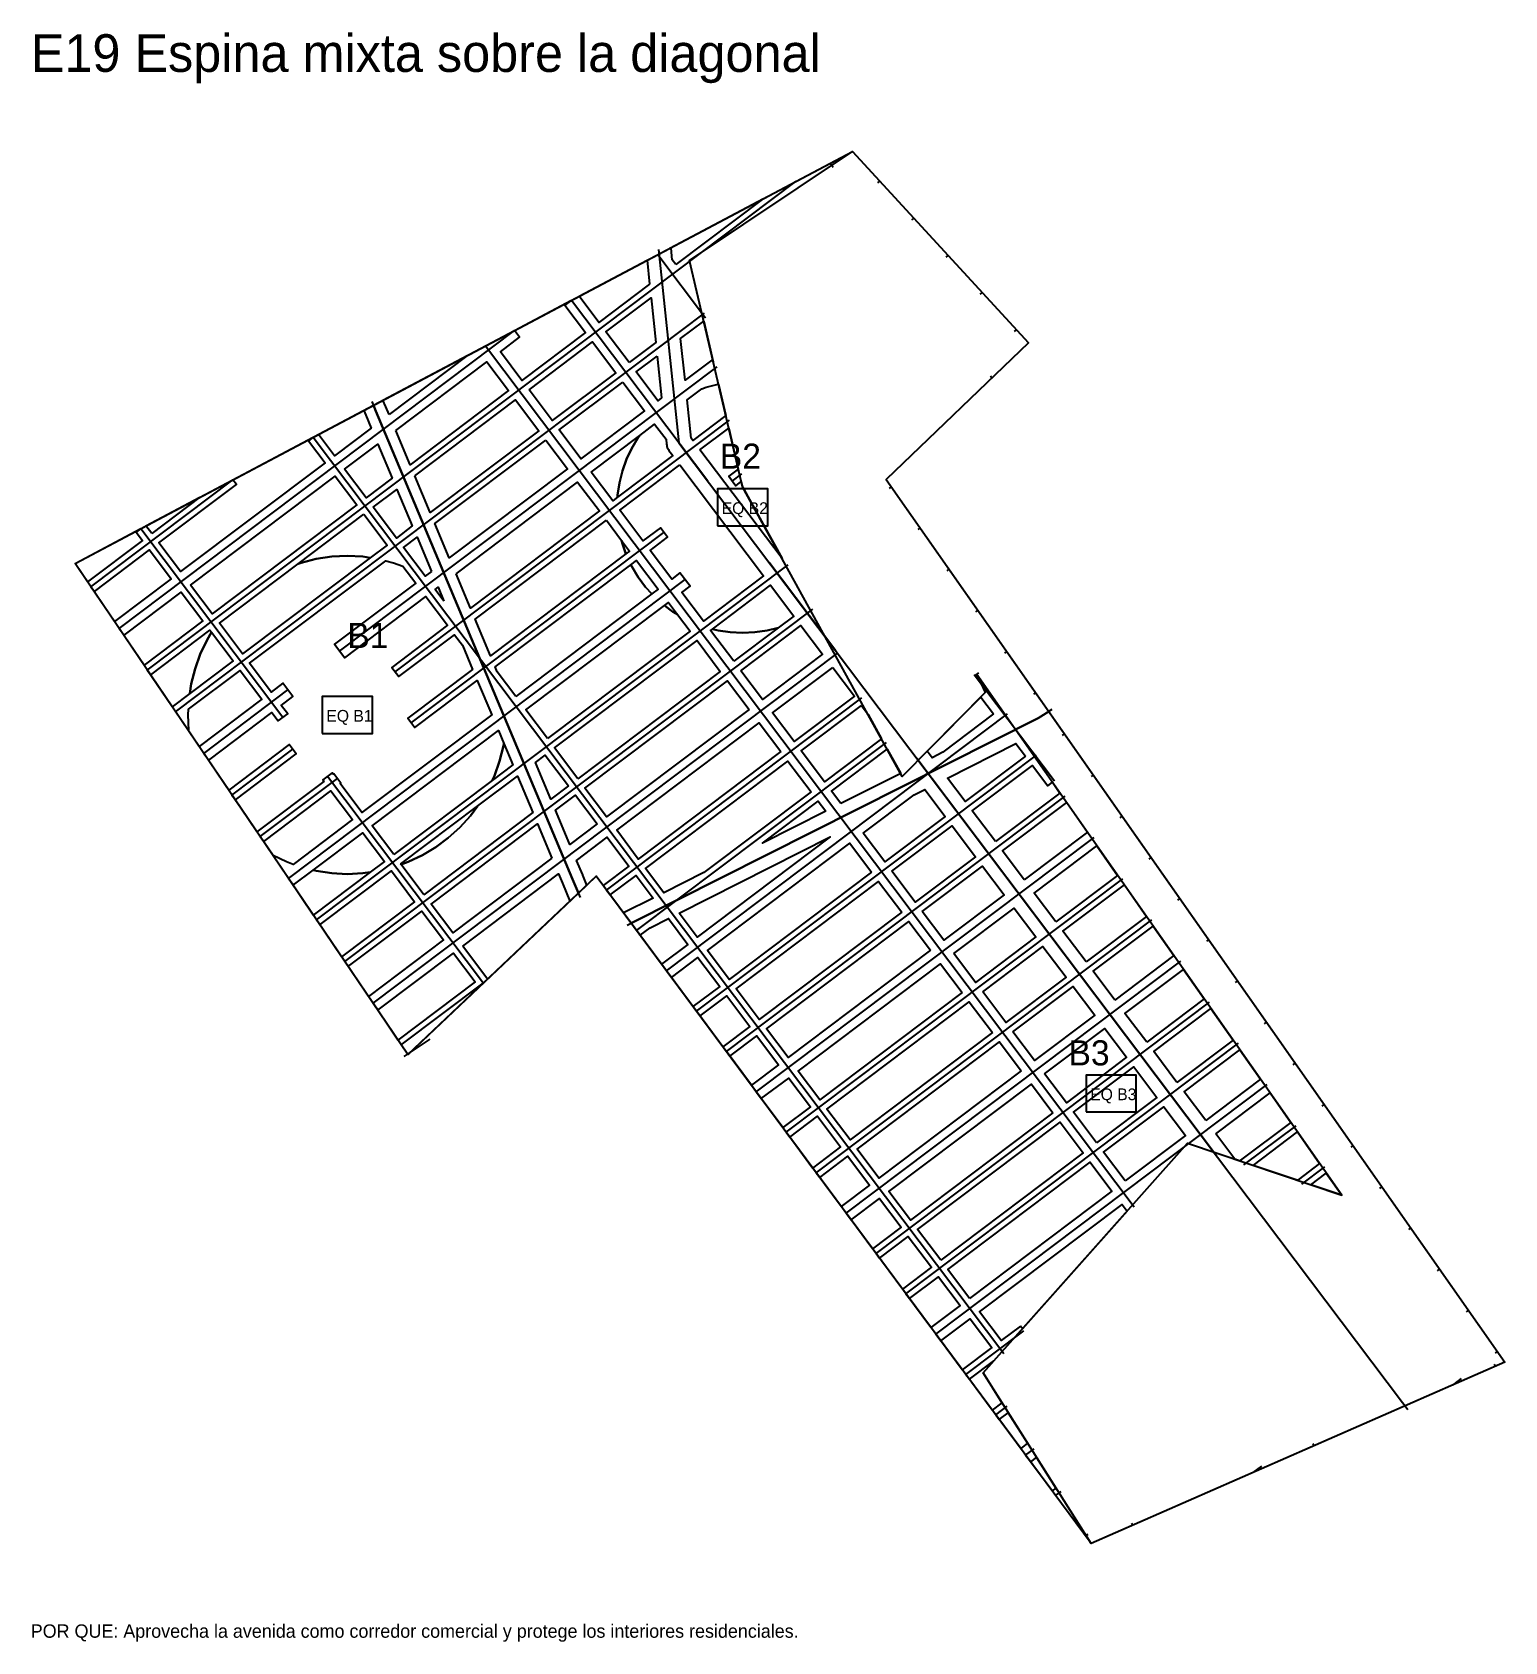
# Model space of a CAD drawing. Header units: metres. Extents: x 3873 to 16340, y -5213 to 3289.
# Drawn here: x 12582 to 14340, y -5185 to -3263 of the extents above; entities that cross this region are included whole.
import ezdxf

# ---------------------------------------------------------------- set-up
doc = ezdxf.new("R2010")
doc.units = ezdxf.units.M
for name, color, linetype in [('EQUIPAMIENTO', 5, 'Continuous'), ('LIMITE-INTERVENCION', 30, 'Continuous'), ('MANZANAS-PROPUESTAS', 33, 'Continuous'), ('SECTORES', 1, 'Continuous'), ('TEXTO', 7, 'Continuous'), ('VERDE-OBLIGATORIO', 3, 'Continuous'), ('VERDE-PROPUESTO', 82, 'Continuous'), ('VIA-BOULEVARD', 30, 'Continuous'), ('VIA-PRIMARIA', 1, 'Continuous'), ('VIA-SECUNDARIA', 8, 'Continuous'), ('VIA-TERCIARIA', 9, 'Continuous')]:
    doc.layers.add(name, color=color, linetype=linetype)

msp = doc.modelspace()

# ---------------------------------------------------------------- texts
at = {"layer": 'EQUIPAMIENTO'}
for s, p in [('EQ B2', (13405, -3838)), ('EQ B1', (12933, -4086)), ('EQ B3', (13845, -4538))]:
    msp.add_text(s, height=14, dxfattribs=at).set_placement(p)
at = {"layer": 'SECTORES'}
for s, p in [('B2', (13402.8, -3783.9)), ('B1', (12958, -3998)), ('B3', (13819.1, -4496.5))]:
    msp.add_text(s, height=30, dxfattribs=at).set_placement(p)
at = {"layer": 'TEXTO'}
for s, height, p in [('E19 Espina mixta sobre la diagonal', 45, (12580, -3310)), ('POR QUE: Aprovecha la avenida como corredor comercial y protege los interiores residenciales.', 16, (12580, -5180))]:
    msp.add_text(s, height=height, dxfattribs=at).set_placement(p)

# ---------------------------------------------------------------- linework, layer by layer
at = {"layer": 'EQUIPAMIENTO'}
for points in [[(13400, -3852), (13460, -3852), (13460, -3808), (13400, -3808), (13400, -3852)], [(12928, -4100), (12988, -4100), (12988, -4056), (12928, -4056), (12928, -4100)], [(13840, -4552), (13900, -4552), (13900, -4508), (13840, -4508), (13840, -4552)]]:
    msp.add_lwpolyline(points, close=True, dxfattribs=at)
at = {"layer": 'LIMITE-INTERVENCION'}
msp.add_lwpolyline([(12633, -3897), (13561, -3405), (13771.2, -3633.6), (13601.5, -3796.8), (14340, -4851), (13846.2, -5067.6), (13255.3, -4270.6), (13030.2, -4483.5), (12633, -3897)], close=True, dxfattribs=at)
at = {"layer": 'MANZANAS-PROPUESTAS'}
for points in [[(13350.2, -3540.1), (13346, -3534.4), (13344.5, -3520.5), (13342.9, -3520.6), (13454.8, -3461.3), (13350.2, -3540.1)], [(13318.9, -3563.7), (13258.4, -3609.3), (13234.8, -3578), (13315.9, -3535), (13318.9, -3563.7)], [(13217.8, -3588.7), (13242.4, -3621.3), (13166.5, -3678.5), (13140.7, -3644.2), (13163.7, -3626.8), (13157.7, -3618.8), (13225.8, -3582.7), (13217.8, -3588.7)], [(13294.5, -3657.2), (13266.8, -3620.5), (13320.6, -3579.9), (13326.3, -3633.3), (13294.5, -3657.2)], [(13393.4, -3654.1), (13361.2, -3678.3), (13355.9, -3628.5), (13383.6, -3607.6), (13394.9, -3656.2), (13393.4, -3654.1)], [(13175, -3689.7), (13250.8, -3632.5), (13278.5, -3669.3), (13202.7, -3726.4), (13175, -3689.7)], [(13007.9, -3719.2), (13004, -3710), (13004, -3709.9), (13000.6, -3702.1), (13101.7, -3648.5), (13007.9, -3719.2)], [(13328, -3649.5), (13333.2, -3699.4), (13328.8, -3702.7), (13302.9, -3668.4), (13328, -3649.5)], [(13015.9, -3738.2), (13124.7, -3656.2), (13150.6, -3690.6), (13033.1, -3779.1), (13015.9, -3738.2)], [(13287, -3680.4), (13312.8, -3714.8), (13237, -3772), (13211.1, -3737.6), (13287, -3680.4)], [(13038.7, -3792.4), (13159, -3701.7), (13186.7, -3738.5), (13057, -3836.2), (13038.7, -3792.4)], [(12980, -3720.1), (12986.5, -3735.3), (12942.5, -3768.4), (12923.4, -3743), (12977.6, -3714.3), (12980, -3720.1)], [(12911.6, -3750.6), (12931.4, -3776.9), (12758.9, -3906.8), (12733, -3872.5), (12825.6, -3802.7), (12821.4, -3797.1), (12917.2, -3746.4), (12911.6, -3750.6)], [(13249, -3787.9), (13307.2, -3744.1), (13305.3, -3746.7), (13297.7, -3759.3), (13291.4, -3772.6), (13286.5, -3786.5), (13282.9, -3800.7), (13280.7, -3815.3), (13280.6, -3818), (13274.9, -3822.3), (13249, -3787.9)], [(12954.6, -3784.4), (12994.4, -3754.4), (13011.6, -3795.3), (12980.5, -3818.7), (12954.6, -3784.4)], [(13195.1, -3749.7), (13221, -3784), (13079.8, -3890.4), (13062.6, -3849.5), (13195.1, -3749.7)], [(12770.9, -3922.8), (12943.4, -3792.8), (12969.3, -3827.2), (12796.8, -3957.2), (12770.9, -3922.8)], [(13087.8, -3909.4), (13233, -3800), (13258.9, -3834.3), (13105, -3950.3), (13087.8, -3909.4)], [(12724.6, -3861.3), (12717.6, -3852.1), (12782.1, -3817.9), (12724.6, -3861.3)], [(12988.9, -3829.9), (13017.2, -3808.6), (13035.6, -3852.3), (13016.6, -3866.7), (12988.9, -3829.9)], [(12977.7, -3838.3), (13005.4, -3875.1), (12985.4, -3890.2), (12976.6, -3888.9), (12958, -3888), (12939.4, -3888.9), (12921, -3891.6), (12902.9, -3896.2), (12899.3, -3897.4), (12977.7, -3838.3)], [(12705.8, -3859.7), (12713.4, -3869.7), (12647.9, -3919.1), (12633, -3897), (12711.4, -3855.4), (12705.8, -3859.7)], [(13267.3, -3845.5), (13285.5, -3869.6), (13286.5, -3873.5), (13290.7, -3885.5), (13129, -4007.3), (13110.6, -3963.6), (13267.3, -3845.5)], [(12656.1, -3930.5), (12721.8, -3880.9), (12747.7, -3915.3), (12679.9, -3966.3), (12651.9, -3924.9), (12656.1, -3930.5)], [(13058.4, -3906.5), (13050.9, -3912.2), (13025, -3877.8), (13041.2, -3865.6), (13058.4, -3906.5)], [(13159.2, -4055.9), (13137.1, -4026.6), (13134.6, -4020.6), (13296.7, -3898.5), (13297.7, -3900.7), (13305.3, -3913.3), (13314, -3925.2), (13321.6, -3933.5), (13159.2, -4055.9)], [(12691.6, -3982.6), (12759.7, -3931.2), (12785.6, -3965.6), (12715.3, -4018.5), (12685.6, -3974.6), (12691.6, -3982.6)], [(13197.1, -4106.2), (13171.2, -4071.9), (13336.6, -3947.3), (13346.7, -3954.7), (13352.1, -3958), (13367.2, -3978.1), (13197.1, -4106.2)], [(12723.5, -4029.9), (12794, -3976.8), (12795.9, -3979.3), (12790.5, -3988.4), (12782.5, -4005.3), (12776.2, -4022.8), (12771.7, -4040.9), (12770, -4052.5), (12749, -4068.3), (12719.2, -4024.3), (12723.5, -4029.9)], [(13419.3, -4013.9), (13391.6, -3977.2), (13394, -3975.4), (13400.7, -3977.1), (13415.3, -3979.3), (13430, -3980), (13444.7, -3979.3), (13459.3, -3977.1), (13472.6, -3973.8), (13419.3, -4013.9)], [(13427.7, -4025.1), (13499.6, -3971), (13525.5, -4005.3), (13453.6, -4059.5), (13427.7, -4025.1)], [(13233.2, -4154.2), (13205.5, -4117.4), (13375.7, -3989.2), (13403.3, -4026), (13233.2, -4154.2)], [(13537.5, -4021.3), (13563.4, -4055.6), (13491.5, -4109.8), (13465.6, -4075.4), (13537.5, -4021.3)], [(13437.6, -4071.5), (13267.5, -4199.7), (13241.7, -4165.3), (13411.8, -4037.2), (13437.6, -4071.5)], [(13571.8, -4066.8), (13579.8, -4077.5), (13595.8, -4106.3), (13527.6, -4157.7), (13500, -4121), (13571.8, -4066.8)], [(13729.7, -4076.8), (13668.9, -4122.6), (13656.3, -4129), (13650.4, -4121.2), (13714.4, -4056.6), (13729.7, -4076.8)], [(13475.6, -4121.8), (13305.4, -4250), (13279.6, -4215.7), (13449.7, -4087.5), (13475.6, -4121.8)], [(13131, -4156.1), (13133.6, -4150.7), (13139.8, -4133.1), (13144.4, -4115), (13144.8, -4112), (13155.5, -4137.6), (13131, -4156.1)], [(13767.6, -4127.2), (13695.7, -4181.3), (13674.6, -4153.3), (13756.3, -4112.2), (13767.6, -4127.2)], [(13222, -4162.6), (13200.9, -4178.5), (13182.6, -4134.7), (13194.4, -4125.9), (13222, -4162.6)], [(13547.3, -4183.8), (13536.1, -4168.9), (13602.6, -4118.7), (13618.7, -4147.9), (13547.3, -4183.8)], [(13049.5, -4292.6), (13022.4, -4256.5), (13030.7, -4253.5), (13047.6, -4245.5), (13063.6, -4236), (13078.6, -4224.9), (13092.4, -4212.3), (13104.9, -4198.5), (13113.7, -4186.6), (13161.1, -4150.9), (13179.5, -4194.6), (13049.5, -4292.6)], [(13511.7, -4169.7), (13383.8, -4266.1), (13335.8, -4290.3), (13313.9, -4261.2), (13484, -4133), (13511.7, -4169.7)], [(13731.8, -4229.2), (13704.1, -4192.5), (13776, -4138.3), (13794.2, -4162.5), (13799.8, -4158.3), (13808.8, -4171.2), (13731.8, -4229.2)], [(13574, -4219.2), (13634.8, -4173.4), (13647.4, -4167), (13671.7, -4199.4), (13599.9, -4253.5), (13574, -4219.2)], [(13256.3, -4208.1), (13223.7, -4232.7), (13206.5, -4191.8), (13230.5, -4173.8), (13256.3, -4208.1)], [(13529.2, -4192.9), (13453.8, -4230.9), (13520.1, -4180.9), (13529.2, -4192.9)], [(13766.1, -4274.7), (13740.2, -4240.4), (13816.9, -4182.7), (13841.6, -4217.9), (13766.1, -4274.7)], [(13202.3, -4248.8), (13083.8, -4338.1), (13058, -4303.8), (13185.1, -4207.9), (13202.3, -4248.8)], [(13244, -4281.3), (13239, -4269.1), (13239, -4269), (13231.7, -4251.7), (13268.4, -4224.1), (13294.3, -4258.4), (13263.5, -4281.6), (13255.3, -4270.6), (13244, -4281.3)], [(13354.1, -4314.6), (13534.7, -4223.7), (13375.9, -4343.4), (13354.1, -4314.6)], [(13608.3, -4264.7), (13680.2, -4210.5), (13707.9, -4247.3), (13636, -4301.5), (13608.3, -4264.7)], [(13583.9, -4265.6), (13413.8, -4393.8), (13387.9, -4359.4), (13558, -4231.2), (13583.9, -4265.6)], [(13804.1, -4325), (13778.2, -4290.7), (13853, -4234.3), (13877.7, -4269.5), (13804.1, -4325)], [(12893.7, -4281), (12917.2, -4263.4), (12921, -4264.3), (12939.4, -4267.1), (12958, -4268), (12976.6, -4267.1), (12985.4, -4265.8), (12917.4, -4317), (12887.7, -4273.1), (12893.7, -4281)], [(12925.6, -4328.4), (13010.7, -4264.3), (13038.4, -4301), (12951.1, -4366.7), (12921.4, -4322.8), (12925.6, -4328.4)], [(13644.4, -4312.6), (13716.3, -4258.5), (13742.2, -4292.8), (13670.3, -4347), (13644.4, -4312.6)], [(13095.9, -4354.1), (13210.3, -4267.8), (13215, -4279), (13223.8, -4300.4), (13125.5, -4393.4), (13095.9, -4354.1)], [(13271.9, -4292.8), (13302.7, -4269.6), (13323.1, -4296.7), (13287.8, -4314.4), (13267.6, -4287.3), (13271.9, -4292.8)], [(13620, -4313.5), (13449.9, -4441.7), (13422.2, -4404.9), (13592.3, -4276.8), (13620, -4313.5)], [(13840.2, -4372.9), (13812.5, -4336.2), (13885.8, -4281), (13912.2, -4318.7), (13840.2, -4372.9)], [(12959.3, -4378.1), (13046.8, -4312.2), (13072.7, -4346.5), (12983.1, -4414), (12955.1, -4372.5), (12959.3, -4378.1)], [(13305.9, -4338.9), (13307.6, -4341), (13319.6, -4332), (13341.4, -4321), (13364.7, -4351.9), (13333.2, -4375.6), (13305.9, -4338.9), (13305.9, -4338.9)], [(13654.3, -4359), (13484.2, -4487.2), (13458.3, -4452.9), (13628.4, -4324.7), (13654.3, -4359)], [(13682.3, -4362.9), (13754.2, -4308.8), (13780.1, -4343.1), (13708.2, -4397.3), (13682.3, -4362.9)], [(13874.5, -4418.5), (13848.6, -4384.1), (13920.2, -4330.2), (13944.9, -4365.4), (13874.5, -4418.5)], [(12994.8, -4430.3), (13084.7, -4362.5), (13110.6, -4396.8), (13018.5, -4466.2), (12988.7, -4422.3), (12994.8, -4430.3)], [(13716.6, -4408.5), (13788.5, -4354.3), (13816.2, -4391), (13744.3, -4445.2), (13716.6, -4408.5)], [(13345.1, -4391.6), (13376.7, -4367.8), (13402.6, -4402.2), (13370.7, -4426.2), (13339.1, -4383.7), (13345.1, -4391.6)], [(13692.2, -4409.3), (13522.1, -4537.5), (13496.2, -4503.2), (13666.3, -4375), (13692.2, -4409.3)], [(13912.4, -4468.8), (13886.5, -4434.4), (13956.4, -4381.8), (13981.1, -4417), (13912.4, -4468.8)], [(13379.1, -4437.4), (13411, -4413.4), (13438.7, -4450.1), (13406.4, -4474.4), (13374.9, -4431.9), (13379.1, -4437.4)], [(13728.3, -4457.2), (13558.2, -4585.4), (13530.5, -4548.7), (13700.6, -4420.5), (13728.3, -4457.2)], [(13752.7, -4456.4), (13824.6, -4402.2), (13850.5, -4436.5), (13778.6, -4490.7), (13752.7, -4456.4)], [(13948.5, -4516.7), (13920.8, -4479.9), (13989.1, -4428.5), (14015.5, -4466.2), (13948.5, -4516.7)], [(13790.6, -4506.7), (13862.6, -4452.5), (13888.5, -4486.8), (13816.5, -4541), (13790.6, -4506.7)], [(13414.8, -4485.6), (13447.1, -4461.3), (13473, -4495.6), (13440.4, -4520.2), (13410.6, -4480), (13414.8, -4485.6)], [(13762.6, -4502.8), (13592.5, -4631), (13566.6, -4596.6), (13736.7, -4468.4), (13762.6, -4502.8)], [(13982.9, -4562.2), (13957, -4527.9), (14023.5, -4477.7), (14048.2, -4512.9), (13982.9, -4562.2)], [(13452.3, -4536.2), (13485, -4511.6), (13510.9, -4545.9), (13477.9, -4570.8), (13446.3, -4528.2), (13452.3, -4536.2)], [(13852.6, -4589), (13824.9, -4552.2), (13896.9, -4498), (13924.6, -4534.7), (13852.6, -4589)], [(13800.5, -4553.1), (13630.4, -4681.3), (13604.5, -4646.9), (13774.7, -4518.7), (13800.5, -4553.1)], [(13994.9, -4578.2), (14059.7, -4529.3), (14084.4, -4564.6), (14024.4, -4609.8), (14025.4, -4611.1), (14017.8, -4608.5), (13994.9, -4578.2)], [(13886.9, -4634.5), (13861, -4600.1), (13933, -4545.9), (13958.9, -4580.2), (13886.9, -4634.5)], [(13486.3, -4582), (13519.3, -4557.1), (13547, -4593.9), (13513.6, -4619), (13482.1, -4576.4), (13486.3, -4582)], [(13666.5, -4729.2), (13638.8, -4692.4), (13809, -4564.3), (13836.6, -4601), (13666.5, -4729.2)], [(14093.3, -4633), (14094.3, -4634.3), (14039.6, -4615.9), (14092.4, -4576), (14118.8, -4613.7), (14093.3, -4633)], [(13522, -4630.2), (13555.5, -4605), (13581.3, -4639.4), (13547.6, -4664.8), (13517.8, -4624.6), (13522, -4630.2)], [(13700.8, -4774.7), (13675, -4740.4), (13845.1, -4612.2), (13870.9, -4646.5), (13700.8, -4774.7)], [(14126.9, -4625.2), (14145.3, -4651.5), (14108.5, -4639.1), (14126.9, -4625.2)], [(13559.5, -4680.8), (13593.4, -4655.4), (13619.2, -4689.7), (13585.1, -4715.4), (13553.5, -4672.8), (13559.5, -4680.8)], [(13761.7, -4807.7), (13738.8, -4825), (13712.9, -4790.7), (13883, -4662.5), (13889, -4670.4), (13764, -4810.9), (13761.7, -4807.7)], [(13593.5, -4726.6), (13627.7, -4700.9), (13655.4, -4737.6), (13620.8, -4763.6), (13589.3, -4721), (13593.5, -4726.6)], [(13629.2, -4774.8), (13663.8, -4748.8), (13689.7, -4783.1), (13654.8, -4809.4), (13625, -4769.2), (13629.2, -4774.8)], [(13666.8, -4825.4), (13701.7, -4799.1), (13727.6, -4833.4), (13692.3, -4860), (13660.7, -4817.4), (13666.8, -4825.4)], [(13728, -4908.2), (13696.5, -4865.6), (13700.7, -4871.2), (13730.1, -4849.1), (13717, -4863.8), (13739.6, -4899.5), (13728, -4908.2)], [(13762, -4954), (13732.2, -4913.8), (13736.4, -4919.4), (13747.1, -4911.4), (13770.2, -4947.8), (13762, -4954)], [(13799.5, -5004.6), (13767.9, -4962), (13774, -4970), (13781, -4964.7), (13804.1, -5001.2), (13799.5, -5004.6)]]:
    msp.add_lwpolyline(points, close=True, dxfattribs=at)
at = {"layer": 'SECTORES'}
for points in [[(12989.1, -3708.2), (13561, -3405), (13771.2, -3633.6), (13601.5, -3796.8), (13795.5, -4073.7), (13783, -4082), (13296.9, -4326.6), (13255.3, -4270.6), (13233.9, -4290.8), (13227, -4274), (12992, -3715), (12989.1, -3708.2)], [(13030.2, -4483.5), (13030, -4483.1), (12633, -3897), (12989.1, -3708.2), (12992, -3715), (13227, -4274), (13233.9, -4290.8), (13032.1, -4481.7), (13030.2, -4483.5)], [(13795.5, -4073.7), (14340, -4851), (13846.2, -5067.6), (13296.9, -4326.6), (13783, -4082), (13795.5, -4073.7)]]:
    msp.add_lwpolyline(points, close=True, dxfattribs=at)
at = {"layer": 'VERDE-OBLIGATORIO'}
msp.add_lwpolyline([(14145.3, -4651.5), (13709.6, -4029.5), (13719.7, -4051.3), (13620.6, -4151.3), (13429.8, -3805.7), (13366.7, -3535.3), (13561, -3405), (13771.2, -3633.6), (13601.5, -3796.8), (14340, -4851), (13846.2, -5067.6), (13717, -4863.8), (13961, -4589.4), (14145.3, -4651.5)], close=True, dxfattribs=at)
at = {"layer": 'VERDE-PROPUESTO'}
for points in [[(13400.7, -3682.9), (13401.1, -3682.8), (13409.9, -3720.5), (13370.6, -3750.1), (13368.5, -3747.3), (13363.6, -3701.5), (13381.1, -3688.4), (13386.5, -3686.5), (13400.7, -3682.9)], [(13282.9, -3800.7), (13286.5, -3786.5), (13291.4, -3772.6), (13297.7, -3759.3), (13305.3, -3746.7), (13307.2, -3744.1), (13324.9, -3730.8), (13338.5, -3748.8), (13339.1, -3754.6), (13339.3, -3755.9), (13339.6, -3757.2), (13340, -3758.5), (13340.6, -3759.7), (13341.3, -3760.9), (13342, -3762), (13346.7, -3768.2), (13280.6, -3818), (13280.7, -3815.3), (13282.9, -3800.7)], [(13379, -3761.3), (13413.4, -3735.4), (13424.8, -3784.4), (13413.4, -3793), (13421.9, -3804.2), (13428.3, -3799.3), (13429.8, -3805.7), (13477.1, -3891.3), (13379, -3761.3)], [(13355.1, -3779.4), (13455, -3911.9), (13383.2, -3966), (13357.3, -3931.7), (13367.2, -3924.3), (13355.1, -3908.3), (13345.3, -3915.7), (13319.4, -3881.4), (13340.2, -3865.7), (13331.8, -3854.5), (13311, -3870.2), (13283.3, -3833.5), (13355.1, -3779.4)], [(13285.5, -3869.6), (13295, -3882.2), (13290.7, -3885.5), (13286.5, -3873.5), (13285.5, -3869.6)], [(12820.3, -4173.6), (12824.5, -4179.2), (12897.1, -4124.5), (12888.7, -4113.3), (12816.4, -4167.8), (12786.6, -4123.8), (12792.6, -4131.8), (12868, -4075), (12875.6, -4085), (12886.8, -4076.6), (12879.2, -4066.6), (12893.1, -4056.1), (12881, -4040.2), (12867.2, -4050.6), (12841.3, -4016.3), (13003.8, -3893.8), (13013.2, -3896.2), (13024.3, -3900.1), (13039.7, -3920.6), (12942.8, -3993.6), (12954.9, -4009.6), (13051.7, -3936.6), (13077.6, -3970.9), (13011.1, -4021.1), (13019.5, -4032.2), (13086, -3982.1), (13095.4, -3994.6), (13107.6, -4023.5), (13030.2, -4081.8), (13038.6, -4093), (13113.2, -4036.8), (13130.4, -4077.7), (12975.5, -4194.4), (12949.6, -4160), (12950.3, -4159.5), (12941.8, -4148.4), (12941.2, -4148.8), (12939.8, -4146.9), (12928.6, -4155.3), (12930, -4157.3), (12850.1, -4217.5), (12830.9, -4189.1), (12820.3, -4173.6)], [(12921, -3891.6), (12939.4, -3888.9), (12958, -3888), (12976.6, -3888.9), (12985.4, -3890.2), (12832.9, -4005.1), (12805.2, -3968.3), (12899.3, -3897.4), (12902.9, -3896.2), (12921, -3891.6)], [(13305.3, -3913.3), (13297.7, -3900.7), (13296.7, -3898.5), (13303.4, -3893.4), (13329.3, -3927.7), (13321.6, -3933.5), (13314, -3925.2), (13305.3, -3913.3)], [(13073.3, -3941.9), (13062.9, -3928.2), (13066.4, -3925.5), (13073.3, -3941.9)], [(13444.7, -3979.3), (13430, -3980), (13415.3, -3979.3), (13400.7, -3977.1), (13394, -3975.4), (13463.4, -3923.1), (13491.1, -3959.8), (13472.6, -3973.8), (13459.3, -3977.1), (13444.7, -3979.3)], [(13336.6, -3947.3), (13341.3, -3943.7), (13352.1, -3958), (13346.7, -3954.7), (13336.6, -3947.3)], [(12776.2, -4022.8), (12782.5, -4005.3), (12790.5, -3988.4), (12795.9, -3979.3), (12821.7, -4013.5), (12770, -4052.5), (12771.7, -4040.9), (12776.2, -4022.8)], [(12768.9, -4096.6), (12768, -4078), (12768.4, -4071.2), (12830.1, -4024.7), (12856, -4059), (12781, -4115.5), (12769.1, -4098), (12768.9, -4096.6)], [(13013.4, -4244.7), (12987.6, -4210.3), (13138.4, -4096.7), (13144.8, -4112), (13144.4, -4115), (13139.8, -4133.1), (13133.6, -4150.7), (13131, -4156.1), (13013.4, -4244.7)], [(12869.3, -4246), (12854, -4223.3), (12858.2, -4228.9), (12938.5, -4168.4), (12964.3, -4202.8), (12893.2, -4256.4), (12885.3, -4253.5), (12869.3, -4246)], [(13092.4, -4212.3), (13078.6, -4224.9), (13063.6, -4236), (13047.6, -4245.5), (13030.7, -4253.5), (13022.4, -4256.5), (13021.9, -4255.8), (13113.7, -4186.6), (13104.9, -4198.5), (13092.4, -4212.3)], [(12958, -4268), (12939.4, -4267.1), (12921, -4264.3), (12917.2, -4263.4), (12976.4, -4218.8), (13002.3, -4253.1), (12985.4, -4265.8), (12976.6, -4267.1), (12958, -4268)]]:
    msp.add_lwpolyline(points, close=True, dxfattribs=at)
at = {"layer": 'VIA-BOULEVARD'}
msp.add_lwpolyline([(12987.1, -3703.6), (12992, -3715), (13227, -4274), (13235.9, -4295.8)], dxfattribs=at)
at = {"layer": 'VIA-PRIMARIA'}
for points in [[(13329.6, -3522), (13354, -3753), (14218, -4899), (14224.1, -4907.3)], [(13292.3, -4328.9), (13783, -4082), (13799.7, -4071)], [(13025.8, -4485.9), (13057.1, -4465)]]:
    msp.add_lwpolyline(points, dxfattribs=at)
at = {"layer": 'VIA-SECUNDARIA'}
for points in [[(13632.1, -3486.7), (13634.5, -3484.9)], [(13328.7, -3528.2), (13385.8, -3603.9)], [(13225.8, -3582.7), (13388.4, -3798.5)], [(12685.6, -3974.6), (13157.7, -3618.8)], [(13754.5, -3619.9), (13756.9, -3618.1)], [(13122.9, -3637.3), (13897.6, -4665.2)], [(12948.8, -4001.6), (13399.4, -3662.1)], [(13461.7, -3895.7), (13541.1, -4001.1)], [(12887.7, -4273.1), (13361.2, -3916.3)], [(13674.2, -3905.8), (13676.6, -3904)], [(12988.7, -4422.3), (13543, -4004.6)], [(13706.6, -4029.6), (13802.2, -4156.5)], [(12786.6, -4123.8), (12887.1, -4048.1)], [(13777.5, -4053.3), (13779.9, -4051.5)], [(13339.1, -4383.7), (13746.4, -4076.8)], [(13637.9, -4129.6), (13995.6, -4604.2)], [(13880.9, -4200.8), (13883.3, -4199)], [(13446.3, -4528.2), (13849.7, -4224.3)], [(13984.2, -4348.3), (13986.6, -4346.5)], [(13553.5, -4672.8), (13953, -4371.8)], [(14087.5, -4495.8), (14089.9, -4494)], [(13660.7, -4817.4), (14056.4, -4519.3)], [(14190.9, -4643.3), (14193.3, -4641.5)], [(14294.2, -4790.9), (14296.6, -4789.1)], [(14327.3, -4853.3), (14329.1, -4855.8)], [(14219.1, -4900.8), (14220.9, -4903.2)], [(13767.9, -4962), (13778, -4954.5)], [(14110.8, -4948.2), (14112.7, -4950.7)], [(14039.5, -4982.8), (14049.9, -4975)]]:
    msp.add_lwpolyline(points, dxfattribs=at)
at = {"layer": 'VIA-TERCIARIA'}
for points in [[(13534.5, -3419.1), (13538.2, -3423.9)], [(12719.2, -4024.3), (13494, -3440.5)], [(13591.3, -3442.4), (13593.7, -3440.5)], [(13672.9, -3531.1), (13675.3, -3529.3)], [(13713.7, -3575.5), (13716.1, -3573.7)], [(12752.9, -4074.1), (13384.5, -3598.2)], [(13725.9, -3673), (13727.7, -3675.4)], [(13015.3, -4026.6), (13414.3, -3726)], [(12917.2, -3746.4), (13741.7, -4840.6)], [(12651.9, -3924.9), (12821.4, -3797.1)], [(13417.6, -3798.6), (13429.2, -3789.9)], [(13605.3, -3807.4), (13607.7, -3805.6)], [(12711.4, -3855.4), (12881.2, -4080.8)], [(13034.4, -4087.4), (13336, -3860.1)], [(13639.7, -3856.6), (13642.1, -3854.8)], [(12921.4, -4322.8), (13484.5, -3898.5)], [(12955.1, -4372.5), (13513.7, -3951.5)], [(13708.6, -3954.9), (13711, -3953.1)], [(13743.1, -4004.1), (13745.5, -4002.3)], [(13707.1, -4031.2), (13711.9, -4027.6)], [(13267.6, -4287.3), (13572.3, -4057.7)], [(13303.4, -4335.5), (13601.6, -4110.7)], [(13812, -4102.5), (13814.4, -4100.7)], [(12820.3, -4173.6), (12892.9, -4118.9)], [(13374.9, -4431.9), (13780.8, -4125.9)], [(12934.2, -4151.1), (13120.4, -4398.2)], [(13846.4, -4151.6), (13848.8, -4149.8)], [(12854, -4223.3), (12946.1, -4153.9)], [(13410.6, -4480), (13815.2, -4175.1)], [(13915.3, -4250), (13917.7, -4248.2)], [(13482.1, -4576.4), (13884.1, -4273.5)], [(13949.7, -4299.1), (13952.1, -4297.3)], [(13517.8, -4624.6), (13918.6, -4322.6)], [(13022.4, -4472), (13120.3, -4398.3)], [(14018.6, -4397.5), (14021, -4395.7)], [(13589.3, -4721), (13987.5, -4421)], [(14053.1, -4446.7), (14055.5, -4444.9)], [(13625, -4769.2), (14021.9, -4470.1)], [(14122, -4545), (14124.4, -4543.2)], [(14028.6, -4615.3), (14090.8, -4568.5)], [(14156.4, -4594.2), (14158.8, -4592.4)], [(14097.5, -4638.5), (14125.3, -4617.7)], [(14225.3, -4692.5), (14227.7, -4690.7)], [(14259.8, -4741.7), (14262.2, -4739.9)], [(13696.5, -4865.6), (13765.9, -4813.3)], [(14328.7, -4840), (14331.1, -4838.2)], [(14278, -4878.2), (14288.4, -4870.3)], [(13732.2, -4913.8), (13745.8, -4903.6)], [(13803.7, -5010.2), (13810.3, -5005.3)], [(13894.4, -5043.2), (13896.2, -5045.6)], [(13839.4, -5058.4), (13842.5, -5056.1)]]:
    msp.add_lwpolyline(points, dxfattribs=at)

msp.set_redraw_order([(e.dxf.handle, doc.entitydb.next_handle()) for e in msp.query("TEXT MTEXT ATTDEF DIMENSION ARC_DIMENSION")])  # texts and dimensions are drawn at this point

doc.saveas('drawing.dxf')
